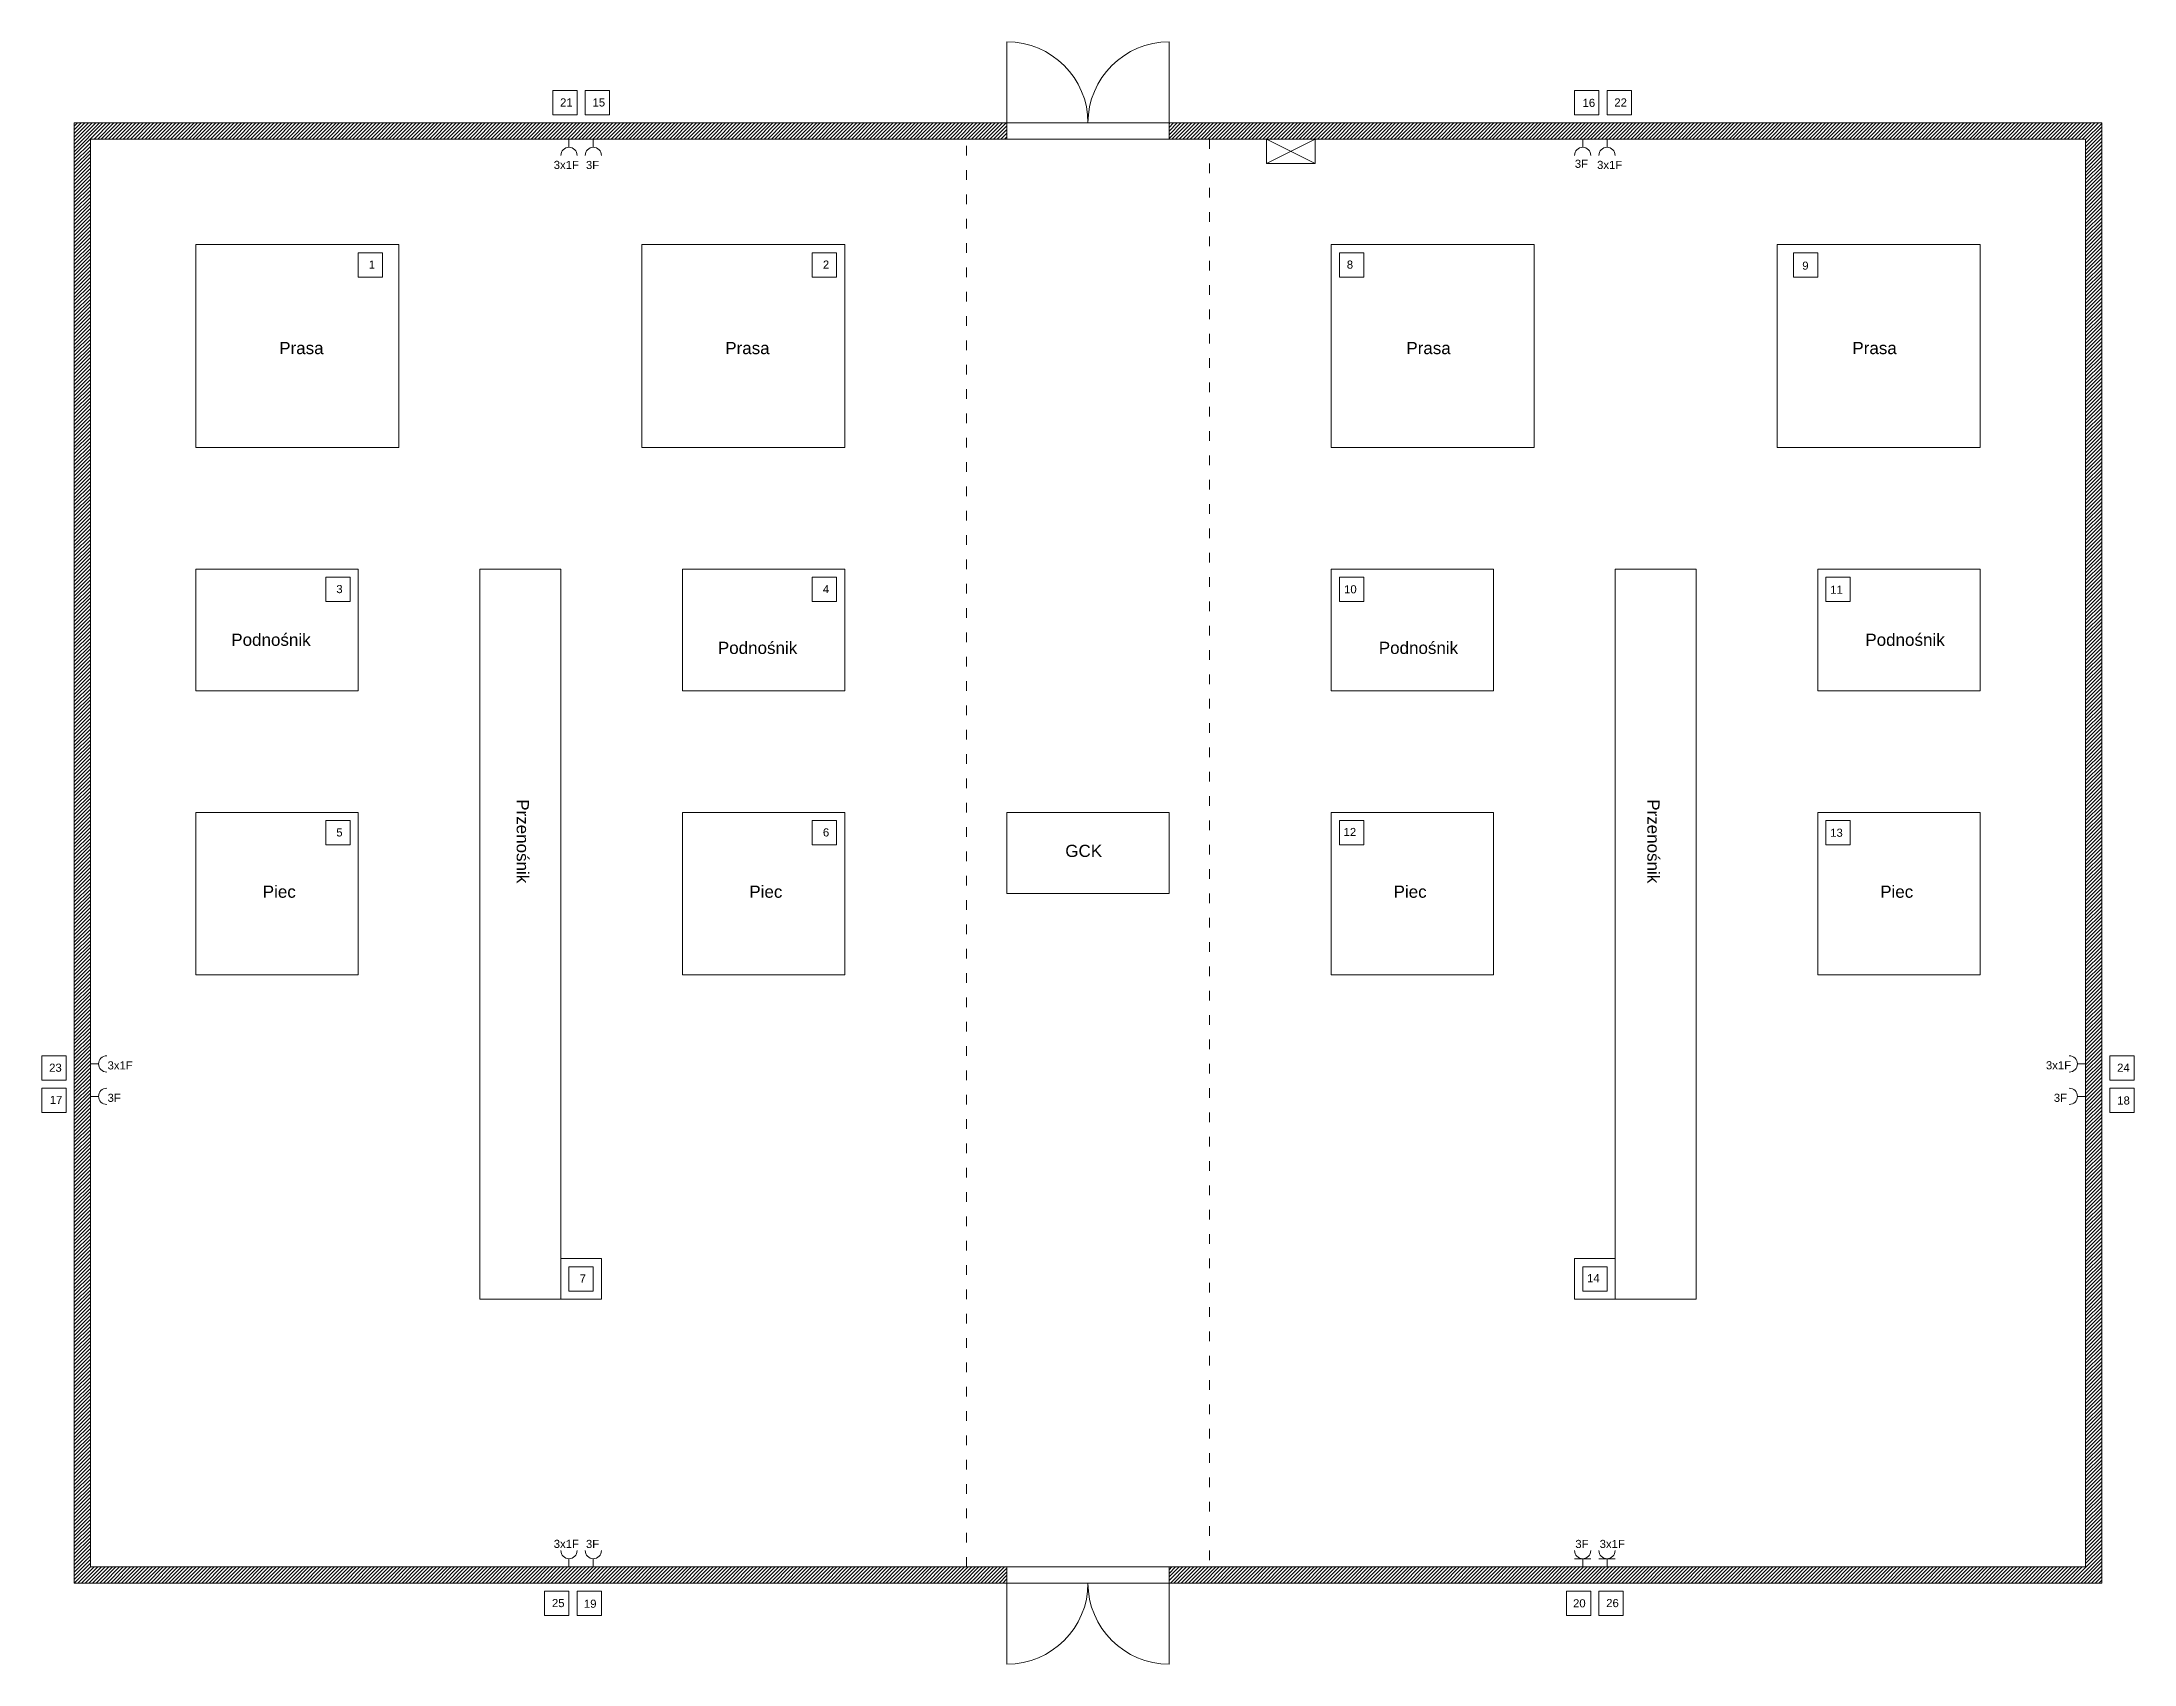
# Model space of a CAD drawing. Header units: millimetres. Extents: x -40 to 4550, y -750 to 1900.
# Drawn here: x -40 to 2540, y -100 to 1900 of the extents above; entities that cross this region are included whole.
import ezdxf

# ---------------------------------------------------------------- set-up
doc = ezdxf.new("R2010")
doc.units = ezdxf.units.MM
doc.linetypes.add('ACAD_ISO03W100', pattern=[30, 12, -18])
doc.layers.get('0').update_dxf_attribs({"lineweight": 9})
doc.layers.add('glowny-ciag-komunikacyjny', color=7, linetype='ACAD_ISO03W100', lineweight=5)
doc.layers.add('oznaczenia urządzeń', color=250, linetype='Continuous', lineweight=5)
doc.styles.get("Standard").update_dxf_attribs({"font": 'arial.ttf'})

msp = doc.modelspace()

# ---------------------------------------------------------------- texts
for s, width, insert, char_height, attachment_point in [('3F', 90, (1866.6, 1754.7), 10, 3), ('3x1F', 90, (591.2, 1753.3), 10, 1), ('3F', 90, (630.9, 1753.2), 10, 1), ('3x1F', 90, (1908.8, 1753.3), 10, 3), ('Prasa', 130, (252.7, 1530), 15, 1), ('Prasa', 130, (802.7, 1530), 15, 1), ('Prasa', 130, (1697.3, 1530), 15, 3), ('Prasa', 130, (2247.3, 1530), 15, 3), ('Podnośnik', 130, (193.6, 1170.4), 15, 1), ('Podnośnik', 130, (793.6, 1160.4), 15, 1), ('Podnośnik', 130, (1706.4, 1160.4), 15, 3), ('Podnośnik', 130, (2306.4, 1170.4), 15, 3), ('GCK', 130, (1222, 910.1), 15, 1), ('Piec', 130, (232.4, 859.8), 15, 1), ('Piec', 130, (832.4, 859.8), 15, 1), ('Piec', 130, (1667.6, 859.8), 15, 3), ('Piec', 130, (2267.6, 859.8), 15, 3), ('3x1F', 90, (41, 643.2), 10, 1), ('3x1F', 90, (2431.2, 643.3), 10, 1), ('3F', 90, (41, 603.2), 10, 1), ('3F', 90, (2440.9, 603.2), 10, 1), ('3x1F', 90, (591.2, 53.3), 10, 1), ('3F', 90, (630.9, 53.2), 10, 1), ('3F', 90, (1850.9, 53.2), 10, 1), ('3x1F', 90, (1880.9, 53.2), 10, 1)]:
    msp.add_mtext_dynamic_manual_height_columns(s, width=width, gutter_width=12.5, heights=[0], dxfattribs=dict(insert=insert, char_height=char_height, attachment_point=attachment_point))
at = {"char_height": 15, "rotation": 270}
for insert, attachment_point in [((560.5, 966.3), 1), ((1939.5, 966.3), 7)]:
    msp.add_mtext_dynamic_manual_height_columns('Przenośnik', width=130, gutter_width=12.5, heights=[0], dxfattribs=dict(at, insert=insert, attachment_point=attachment_point))
at = {"layer": 'oznaczenia urządzeń', "char_height": 10}
for s, heights, insert, attachment_point in [('21', [0], (599, 1830.3), 1), ('15', [0], (639, 1830.3), 1), ('16', [0], (1859.8, 1829.8), 1), ('22', [0], (1899, 1830.3), 1), ('1', [0], (363.1, 1630.4), 1), ('2', [0], (923.1, 1630.4), 1), ('8', [0], (1576.9, 1630.4), 3), ('9', [0], (2138.5, 1629.1), 3), ('3', [0], (323.1, 1230.4), 1), ('4', [0], (923.1, 1230.4), 1), ('10', [0], (1581.3, 1230.1), 3), ('11', [0], (2180.7, 1229.6), 3), ('5', [0], (323.1, 930.4), 1), ('6', [0], (923.1, 930.4), 1), ('12', [0], (1580.7, 930.9), 3), ('13', [0], (2180.7, 930), 3), ('23', [0], (-31, 640.3), 1), ('24', [0], (2519, 640.3), 1), ('17', [0], (-30.2, 600.6), 1), ('18', [0], (2519.2, 599.9), 1), ('7', [0], (623.1, 380.4), 1), ('14', [0], (1880.9, 380.8), 3), ('25', [0], (589, -19.7), 1), ('19', [0], (628.4, -20.5), 1), ('20', [0], (1848.1, -20), 1), ('26', [10.2], (1889, -19.7), 1)]:
    msp.add_mtext_dynamic_manual_height_columns(s, width=10, gutter_width=12.5, heights=heights, dxfattribs=dict(at, insert=insert, attachment_point=attachment_point))

# ---------------------------------------------------------------- hatches: boundary and pattern name
h = msp.add_hatch()
h.set_pattern_fill('ANSI31', color=256)
h.paths.add_polyline_path([(1150, 20), (27.8, 20), (0, 0), (1150, 0)])
h.paths.add_polyline_path([(2472.2, 20), (1350, 20), (1350, 0), (2500, 0)])
h.paths.add_polyline_path([(20, 458.6), (0, 458.6), (0, 0), (27.8, 20), (20, 20)])
h.paths.add_polyline_path([(20, 900), (0, 900), (0, 458.6), (20, 458.6)])
h.paths.add_polyline_path([(20, 1000), (20, 1400), (20, 1780), (27.8, 1780), (0, 1800), (0, 1400), (0, 1000), (0, 900), (20, 900)])
h.paths.add_polyline_path([(1150, 1800), (0, 1800), (27.8, 1780), (1150, 1780)])
h.paths.add_polyline_path([(2500, 1800), (1350, 1800), (1350, 1800), (1350, 1780), (2472.2, 1780)])
h.paths.add_polyline_path([(2500, 1800), (2472.2, 1780), (2480, 1780), (2480, 20), (2472.2, 20), (2500, 0)])

# ---------------------------------------------------------------- linework, layer by layer
for p, q in [((1150, 1800), (1150, 1900)), ((1350, 1800), (1350, 1900)), ((1150, 1780), (1150, 1800)), ((1350, 1780), (1350, 1800)), ((610, 1780), (610, 1770)), ((610, 1780), (640, 1780)), ((640, 1780), (640, 1770)), ((1470, 1780), (1530, 1750)), ((1470, 1750), (1530, 1780)), ((1860, 1780), (1860, 1770)), ((1860, 1780), (1890, 1780)), ((1890, 1780), (1890, 1770)), ((0, 1400), (0, 1000)), ((20, 1400), (20, 1000)), ((20, 640), (30, 640)), ((20, 640), (20, 620)), ((20, 620), (20, 600)), ((2480, 640), (2470, 640)), ((2480, 640), (2480, 600)), ((20, 600), (30, 600)), ((2480, 600), (2470, 600)), ((610, 20), (610, 30)), ((640, 20), (640, 30)), ((1850, 30), (1870, 30)), ((1860, 20), (1860, 30)), ((1880, 30), (1900, 30)), ((1890, 20), (1890, 30)), ((640, 20), (610, 20)), ((670, 20), (640, 20)), ((1150, 20), (1150, 0)), ((1350, 20), (1350, 0)), ((1860, 20), (1890, 20)), ((1150, 0), (1150, -100)), ((1350, 0), (1350, -100))]:
    msp.add_line(p, q)
for points in [[(0, 1000), (0, 0), (2500, 0), (2500, 1800), (0, 1800), (0, 1400)], [(20, 1000), (20, 20), (2480, 20), (2480, 1780), (20, 1780), (20, 1400)]]:
    msp.add_lwpolyline(points)
for points in [[(1530, 1780), (1470, 1780), (1470, 1750), (1530, 1750)], [(150, 1400), (400, 1400), (400, 1650), (150, 1650)], [(700, 1400), (950, 1400), (950, 1650), (700, 1650)], [(1800, 1400), (1550, 1400), (1550, 1650), (1800, 1650)], [(2350, 1400), (2100, 1400), (2100, 1650), (2350, 1650)], [(150, 1250), (350, 1250), (350, 1100), (150, 1100)], [(600, 1250), (600, 350), (500, 350), (500, 1250)], [(750, 1250), (950, 1250), (950, 1100), (750, 1100)], [(1750, 1250), (1550, 1250), (1550, 1100), (1750, 1100)], [(1900, 1250), (1900, 350), (2000, 350), (2000, 1250)], [(2350, 1250), (2150, 1250), (2150, 1100), (2350, 1100)], [(150, 750), (350, 750), (350, 950), (150, 950)], [(750, 750), (950, 750), (950, 950), (750, 950)], [(1150, 950), (1350, 950), (1350, 850), (1150, 850)], [(1750, 750), (1550, 750), (1550, 950), (1750, 950)], [(2350, 750), (2150, 750), (2150, 950), (2350, 950)], [(600, 400), (600, 350), (650, 350), (650, 400)], [(1900, 400), (1900, 350), (1850, 350), (1850, 400)]]:
    msp.add_lwpolyline(points, close=True)
for centre, radius, start, end in [((1150, 1800), 100, 0, 90), ((1150, 1800), 100, 0, 90), ((1150, 1800), 100, 0, 90), ((1350, 1800), 100, 90, 180), ((610, 1760), 10, 0, 180), ((640, 1760), 10, 0, 180), ((1860, 1760), 10, 0, 180), ((1890, 1760), 10, 0, 180), ((40, 640), 10, 90, 270), ((2460, 640), 10, 270, 90), ((40, 600), 10, 90, 270), ((2460, 600), 10, 270, 90), ((610, 40), 10, 180, 0), ((640, 40), 10, 180, 0), ((1860, 40), 10, 180, 0), ((1890, 40), 10, 180, 0), ((1150, 0), 100, 270, 0), ((1350, 0), 100, 180, 270)]:
    msp.add_arc(centre, radius, start, end)
at = {"layer": 'glowny-ciag-komunikacyjny'}
for p, q in [((1100, 20), (1100, 1780)), ((1400, 1780), (1400, 20))]:
    msp.add_line(p, q, dxfattribs=at)
at = {"layer": 'oznaczenia urządzeń'}
for points in [[(620, 1840), (590, 1840), (590, 1810), (620, 1810)], [(660, 1840), (630, 1840), (630, 1810), (660, 1810)], [(1880, 1840), (1850, 1840), (1850, 1810), (1880, 1810)], [(1920, 1840), (1890, 1840), (1890, 1810), (1920, 1810)], [(380, 1640), (350, 1640), (350, 1610), (380, 1610)], [(940, 1640), (910, 1640), (910, 1610), (940, 1610)], [(1560, 1640), (1590, 1640), (1590, 1610), (1560, 1610)], [(2120, 1640), (2150, 1640), (2150, 1610), (2120, 1610)], [(340, 1240), (310, 1240), (310, 1210), (340, 1210)], [(940, 1240), (910, 1240), (910, 1210), (940, 1210)], [(1560, 1240), (1590, 1240), (1590, 1210), (1560, 1210)], [(2160, 1240), (2190, 1240), (2190, 1210), (2160, 1210)], [(340, 940), (310, 940), (310, 910), (340, 910)], [(940, 940), (910, 940), (910, 910), (940, 910)], [(1560, 940), (1590, 940), (1590, 910), (1560, 910)], [(2160, 940), (2190, 940), (2190, 910), (2160, 910)], [(-10, 650), (-40, 650), (-40, 620), (-10, 620)], [(2540, 650), (2510, 650), (2510, 620), (2540, 620)], [(-10, 610), (-40, 610), (-40, 580), (-10, 580)], [(2540, 610), (2510, 610), (2510, 580), (2540, 580)], [(640, 390), (610, 390), (610, 360), (640, 360)], [(1860, 390), (1890, 390), (1890, 360), (1860, 360)], [(610, -10), (580, -10), (580, -40), (610, -40)], [(650, -10), (620, -10), (620, -40), (650, -40)], [(1870, -10), (1840, -10), (1840, -40), (1870, -40)], [(1910, -10), (1880, -10), (1880, -40), (1910, -40)]]:
    msp.add_lwpolyline(points, close=True, dxfattribs=at)

msp.set_redraw_order([(e.dxf.handle, doc.entitydb.next_handle()) for e in msp.query("TEXT MTEXT ATTDEF DIMENSION ARC_DIMENSION")])  # texts and dimensions are drawn at this point

doc.saveas('drawing.dxf')
